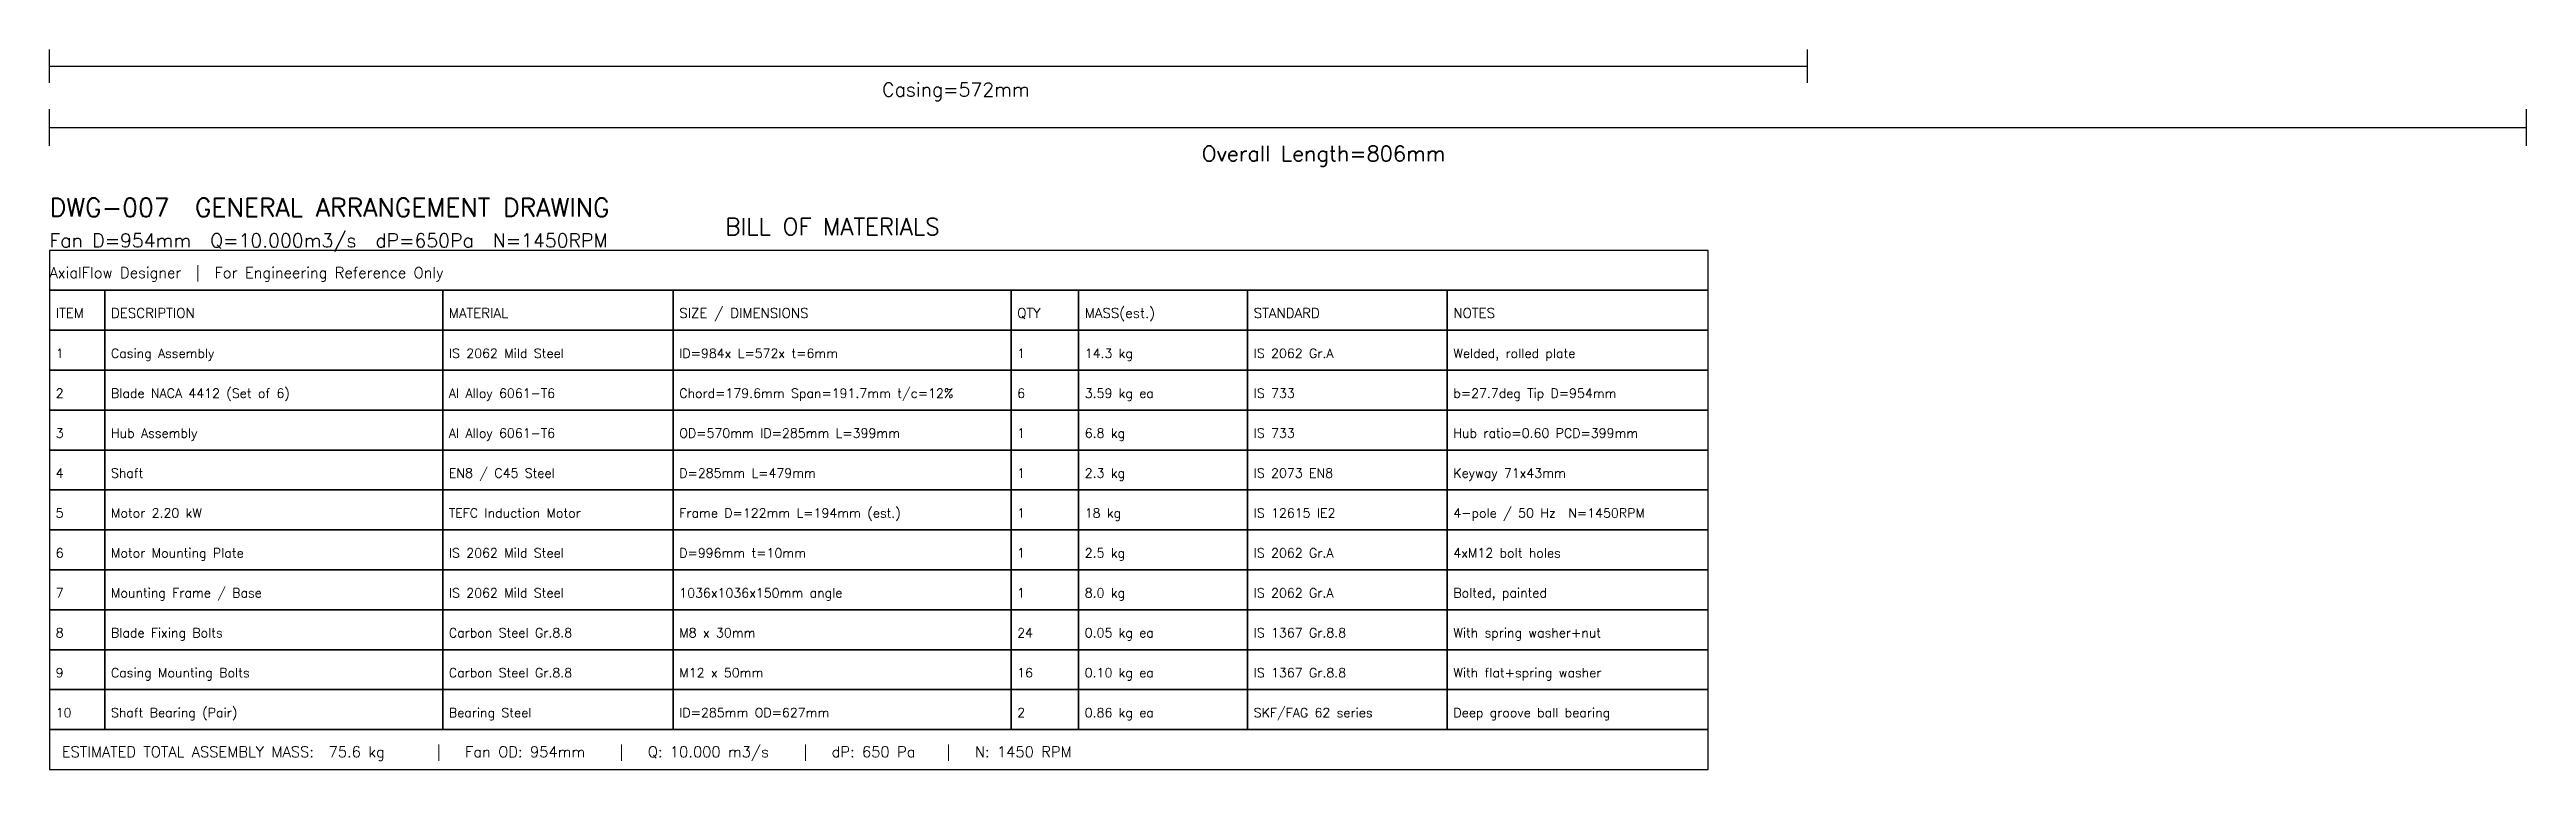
# Model space of a CAD drawing. Extents: x -55 to 851, y -757 to 514.
# Drawn here: x 0 to 806, y -757 to -523 of the extents above; entities that cross this region are included whole.
import ezdxf

# ---------------------------------------------------------------- set-up
doc = ezdxf.new("R2010")
doc.units = 0
for name, color, linetype in [('ANNOTATION', 3, 'Continuous'), ('CASING', 8, 'Continuous'), ('DIMENSIONS', 7, 'Continuous'), ('HUB', 9, 'Continuous'), ('TITLE_BLOCK', 5, 'Continuous')]:
    doc.layers.add(name, color=color, linetype=linetype)
doc.styles.get("Standard").update_dxf_attribs({"font": 'simplex.shx'})

msp = doc.modelspace()

# ---------------------------------------------------------------- texts
at = {"layer": 'ANNOTATION'}
for s, height, p in [('Fan D=954mm  Q=10.000m3/s  dP=650Pa  N=1450RPM', 4.5, (0, -586.95)), ('AxialFlow Designer  |  For Engineering Reference Only', 3.5, (0, -596.95)), ('1', 3, (2, -622.95)), ('Casing Assembly', 3, (20, -622.95)), ('IS 2062 Mild Steel', 3, (130, -622.95)), ('ID=984x L=572x t=6mm', 3, (205, -622.95)), ('1', 3, (315, -622.95)), ('14.3 kg', 3, (337, -622.95)), ('IS 2062 Gr.A', 3, (392, -622.95)), ('Welded, rolled plate', 3, (457, -622.95)), ('2', 3, (2, -635.95)), ('Blade NACA 4412 (Set of 6)', 3, (20, -635.95)), ('Al Alloy 6061-T6', 3, (130, -635.95)), ('Chord=179.6mm Span=191.7mm t/c=12%', 3, (205, -635.95)), ('6', 3, (315, -635.95)), ('3.59 kg ea', 3, (337, -635.95)), ('IS 733', 3, (392, -635.95)), ('b=27.7deg Tip D=954mm', 3, (457, -635.95)), ('3', 3, (2, -648.95)), ('Hub Assembly', 3, (20, -648.95)), ('Al Alloy 6061-T6', 3, (130, -648.95)), ('OD=570mm ID=285mm L=399mm', 3, (205, -648.95)), ('1', 3, (315, -648.95)), ('6.8 kg', 3, (337, -648.95)), ('IS 733', 3, (392, -648.95)), ('Hub ratio=0.60 PCD=399mm', 3, (457, -648.95)), ('4', 3, (2, -661.95)), ('Shaft', 3, (20, -661.95)), ('EN8 / C45 Steel', 3, (130, -661.95)), ('D=285mm L=479mm', 3, (205, -661.95)), ('1', 3, (315, -661.95)), ('2.3 kg', 3, (337, -661.95)), ('IS 2073 EN8', 3, (392, -661.95)), ('Keyway 71x43mm', 3, (457, -661.95)), ('5', 3, (2, -674.95)), ('Motor 2.20 kW', 3, (20, -674.95)), ('TEFC Induction Motor', 3, (130, -674.95)), ('Frame D=122mm L=194mm (est.)', 3, (205, -674.95)), ('1', 3, (315, -674.95)), ('18 kg', 3, (337, -674.95)), ('IS 12615 IE2', 3, (392, -674.95)), ('4-pole / 50 Hz  N=1450RPM', 3, (457, -674.95)), ('6', 3, (2, -687.95)), ('Motor Mounting Plate', 3, (20, -687.95)), ('IS 2062 Mild Steel', 3, (130, -687.95)), ('D=996mm t=10mm', 3, (205, -687.95)), ('1', 3, (315, -687.95)), ('2.5 kg', 3, (337, -687.95)), ('IS 2062 Gr.A', 3, (392, -687.95)), ('4xM12 bolt holes', 3, (457, -687.95)), ('7', 3, (2, -700.95)), ('Mounting Frame / Base', 3, (20, -700.95)), ('IS 2062 Mild Steel', 3, (130, -700.95)), ('1036x1036x150mm angle', 3, (205, -700.95)), ('1', 3, (315, -700.95)), ('8.0 kg', 3, (337, -700.95)), ('IS 2062 Gr.A', 3, (392, -700.95)), ('Bolted, painted', 3, (457, -700.95)), ('8', 3, (2, -713.95)), ('Blade Fixing Bolts', 3, (20, -713.95)), ('Carbon Steel Gr.8.8', 3, (130, -713.95)), ('M8 x 30mm', 3, (205, -713.95)), ('24', 3, (315, -713.95)), ('0.05 kg ea', 3, (337, -713.95)), ('IS 1367 Gr.8.8', 3, (392, -713.95)), ('With spring washer+nut', 3, (457, -713.95)), ('9', 3, (2, -726.95)), ('Casing Mounting Bolts', 3, (20, -726.95)), ('Carbon Steel Gr.8.8', 3, (130, -726.95)), ('M12 x 50mm', 3, (205, -726.95)), ('16', 3, (315, -726.95)), ('0.10 kg ea', 3, (337, -726.95)), ('IS 1367 Gr.8.8', 3, (392, -726.95)), ('With flat+spring washer', 3, (457, -726.95)), ('10', 3, (2, -739.95)), ('Shaft Bearing (Pair)', 3, (20, -739.95)), ('Bearing Steel', 3, (130, -739.95)), ('ID=285mm OD=627mm', 3, (205, -739.95)), ('2', 3, (315, -739.95)), ('0.86 kg ea', 3, (337, -739.95)), ('SKF/FAG 62 series', 3, (392, -739.95)), ('Deep groove ball bearing', 3, (457, -739.95))]:
    msp.add_text(s, height=height, dxfattribs=at).set_placement(p)
at = {"layer": 'DIMENSIONS'}
for s, height, p in [('Casing=572mm', 4.5, (271.05, -537.85)), ('Overall Length=806mm', 5, (375.17, -558.95)), ('ITEM', 3.2, (2, -609.95)), ('DESCRIPTION', 3.2, (20, -609.95)), ('MATERIAL', 3.2, (130, -609.95)), ('SIZE / DIMENSIONS', 3.2, (205, -609.95)), ('QTY', 3.2, (315, -609.95)), ('MASS(est.)', 3.2, (337, -609.95)), ('STANDARD', 3.2, (392, -609.95)), ('NOTES', 3.2, (457, -609.95))]:
    msp.add_text(s, height=height, dxfattribs=at).set_placement(p)
at = {"layer": 'TITLE_BLOCK'}
for s, height, p in [('DWG-007  GENERAL ARRANGEMENT DRAWING', 6, (0, -576.95)), ('BILL OF MATERIALS', 5.5, (220, -582.95)), ('ESTIMATED TOTAL ASSEMBLY MASS:  75.6 kg   |   Fan OD: 954mm   |   Q: 10.000 m3/s   |   dP: 650 Pa   |   N: 1450 RPM', 3.5, (4, -752.95))]:
    msp.add_text(s, height=height, dxfattribs=at).set_placement(p)

# ---------------------------------------------------------------- linework, layer by layer
at = {"layer": 'CASING'}
for points in [[(0, -639.95), (18, -639.95), (18, -626.95), (0, -626.95)], [(18, -639.95), (128, -639.95), (128, -626.95), (18, -626.95)], [(128, -639.95), (203, -639.95), (203, -626.95), (128, -626.95)], [(203, -639.95), (313, -639.95), (313, -626.95), (203, -626.95)], [(313, -639.95), (335, -639.95), (335, -626.95), (313, -626.95)], [(335, -639.95), (390, -639.95), (390, -626.95), (335, -626.95)], [(390, -639.95), (455, -639.95), (455, -626.95), (390, -626.95)], [(455, -639.95), (540, -639.95), (540, -626.95), (455, -626.95)], [(0, -665.95), (18, -665.95), (18, -652.95), (0, -652.95)], [(18, -665.95), (128, -665.95), (128, -652.95), (18, -652.95)], [(128, -665.95), (203, -665.95), (203, -652.95), (128, -652.95)], [(203, -665.95), (313, -665.95), (313, -652.95), (203, -652.95)], [(313, -665.95), (335, -665.95), (335, -652.95), (313, -652.95)], [(335, -665.95), (390, -665.95), (390, -652.95), (335, -652.95)], [(390, -665.95), (455, -665.95), (455, -652.95), (390, -652.95)], [(455, -665.95), (540, -665.95), (540, -652.95), (455, -652.95)], [(0, -691.95), (18, -691.95), (18, -678.95), (0, -678.95)], [(18, -691.95), (128, -691.95), (128, -678.95), (18, -678.95)], [(128, -691.95), (203, -691.95), (203, -678.95), (128, -678.95)], [(203, -691.95), (313, -691.95), (313, -678.95), (203, -678.95)], [(313, -691.95), (335, -691.95), (335, -678.95), (313, -678.95)], [(335, -691.95), (390, -691.95), (390, -678.95), (335, -678.95)], [(390, -691.95), (455, -691.95), (455, -678.95), (390, -678.95)], [(455, -691.95), (540, -691.95), (540, -678.95), (455, -678.95)], [(0, -717.95), (18, -717.95), (18, -704.95), (0, -704.95)], [(18, -717.95), (128, -717.95), (128, -704.95), (18, -704.95)], [(128, -717.95), (203, -717.95), (203, -704.95), (128, -704.95)], [(203, -717.95), (313, -717.95), (313, -704.95), (203, -704.95)], [(313, -717.95), (335, -717.95), (335, -704.95), (313, -704.95)], [(335, -717.95), (390, -717.95), (390, -704.95), (335, -704.95)], [(390, -717.95), (455, -717.95), (455, -704.95), (390, -704.95)], [(455, -717.95), (540, -717.95), (540, -704.95), (455, -704.95)], [(0, -743.95), (18, -743.95), (18, -730.95), (0, -730.95)], [(18, -743.95), (128, -743.95), (128, -730.95), (18, -730.95)], [(128, -743.95), (203, -743.95), (203, -730.95), (128, -730.95)], [(203, -743.95), (313, -743.95), (313, -730.95), (203, -730.95)], [(313, -743.95), (335, -743.95), (335, -730.95), (313, -730.95)], [(335, -743.95), (390, -743.95), (390, -730.95), (335, -730.95)], [(390, -743.95), (455, -743.95), (455, -730.95), (390, -730.95)], [(455, -743.95), (540, -743.95), (540, -730.95), (455, -730.95)]]:
    msp.add_lwpolyline(points, close=True, dxfattribs=at)
at = {"layer": 'DIMENSIONS'}
for p, q in [((0, -533.35), (0, -522.55)), ((572.34, -533.35), (572.34, -522.55)), ((0, -527.95), (572.34, -527.95)), ((0, -553.95), (0, -541.95)), ((0, -547.95), (806.34, -547.95)), ((806.34, -553.95), (806.34, -541.95))]:
    msp.add_line(p, q, dxfattribs=at)
for points in [[(0, -613.95), (18, -613.95), (18, -600.95), (0, -600.95)], [(18, -613.95), (128, -613.95), (128, -600.95), (18, -600.95)], [(128, -613.95), (203, -613.95), (203, -600.95), (128, -600.95)], [(203, -613.95), (313, -613.95), (313, -600.95), (203, -600.95)], [(313, -613.95), (335, -613.95), (335, -600.95), (313, -600.95)], [(335, -613.95), (390, -613.95), (390, -600.95), (335, -600.95)], [(390, -613.95), (455, -613.95), (455, -600.95), (390, -600.95)], [(455, -613.95), (540, -613.95), (540, -600.95), (455, -600.95)]]:
    msp.add_lwpolyline(points, close=True, dxfattribs=at)
at = {"layer": 'HUB'}
for points in [[(0, -626.95), (18, -626.95), (18, -613.95), (0, -613.95)], [(18, -626.95), (128, -626.95), (128, -613.95), (18, -613.95)], [(128, -626.95), (203, -626.95), (203, -613.95), (128, -613.95)], [(203, -626.95), (313, -626.95), (313, -613.95), (203, -613.95)], [(313, -626.95), (335, -626.95), (335, -613.95), (313, -613.95)], [(335, -626.95), (390, -626.95), (390, -613.95), (335, -613.95)], [(390, -626.95), (455, -626.95), (455, -613.95), (390, -613.95)], [(455, -626.95), (540, -626.95), (540, -613.95), (455, -613.95)], [(0, -652.95), (18, -652.95), (18, -639.95), (0, -639.95)], [(18, -652.95), (128, -652.95), (128, -639.95), (18, -639.95)], [(128, -652.95), (203, -652.95), (203, -639.95), (128, -639.95)], [(203, -652.95), (313, -652.95), (313, -639.95), (203, -639.95)], [(313, -652.95), (335, -652.95), (335, -639.95), (313, -639.95)], [(335, -652.95), (390, -652.95), (390, -639.95), (335, -639.95)], [(390, -652.95), (455, -652.95), (455, -639.95), (390, -639.95)], [(455, -652.95), (540, -652.95), (540, -639.95), (455, -639.95)], [(0, -678.95), (18, -678.95), (18, -665.95), (0, -665.95)], [(18, -678.95), (128, -678.95), (128, -665.95), (18, -665.95)], [(128, -678.95), (203, -678.95), (203, -665.95), (128, -665.95)], [(203, -678.95), (313, -678.95), (313, -665.95), (203, -665.95)], [(313, -678.95), (335, -678.95), (335, -665.95), (313, -665.95)], [(335, -678.95), (390, -678.95), (390, -665.95), (335, -665.95)], [(390, -678.95), (455, -678.95), (455, -665.95), (390, -665.95)], [(455, -678.95), (540, -678.95), (540, -665.95), (455, -665.95)], [(0, -704.95), (18, -704.95), (18, -691.95), (0, -691.95)], [(18, -704.95), (128, -704.95), (128, -691.95), (18, -691.95)], [(128, -704.95), (203, -704.95), (203, -691.95), (128, -691.95)], [(203, -704.95), (313, -704.95), (313, -691.95), (203, -691.95)], [(313, -704.95), (335, -704.95), (335, -691.95), (313, -691.95)], [(335, -704.95), (390, -704.95), (390, -691.95), (335, -691.95)], [(390, -704.95), (455, -704.95), (455, -691.95), (390, -691.95)], [(455, -704.95), (540, -704.95), (540, -691.95), (455, -691.95)], [(0, -730.95), (18, -730.95), (18, -717.95), (0, -717.95)], [(18, -730.95), (128, -730.95), (128, -717.95), (18, -717.95)], [(128, -730.95), (203, -730.95), (203, -717.95), (128, -717.95)], [(203, -730.95), (313, -730.95), (313, -717.95), (203, -717.95)], [(313, -730.95), (335, -730.95), (335, -717.95), (313, -717.95)], [(335, -730.95), (390, -730.95), (390, -717.95), (335, -717.95)], [(390, -730.95), (455, -730.95), (455, -717.95), (390, -717.95)], [(455, -730.95), (540, -730.95), (540, -717.95), (455, -717.95)]]:
    msp.add_lwpolyline(points, close=True, dxfattribs=at)
at = {"layer": 'TITLE_BLOCK'}
for points in [[(0, -600.95), (540, -600.95), (540, -587.95), (0, -587.95)], [(0, -756.95), (540, -756.95), (540, -743.95), (0, -743.95)]]:
    msp.add_lwpolyline(points, close=True, dxfattribs=at)

msp.set_redraw_order([(e.dxf.handle, doc.entitydb.next_handle()) for e in msp.query("TEXT MTEXT ATTDEF DIMENSION ARC_DIMENSION")])  # texts and dimensions are drawn at this point

doc.saveas('drawing.dxf')
